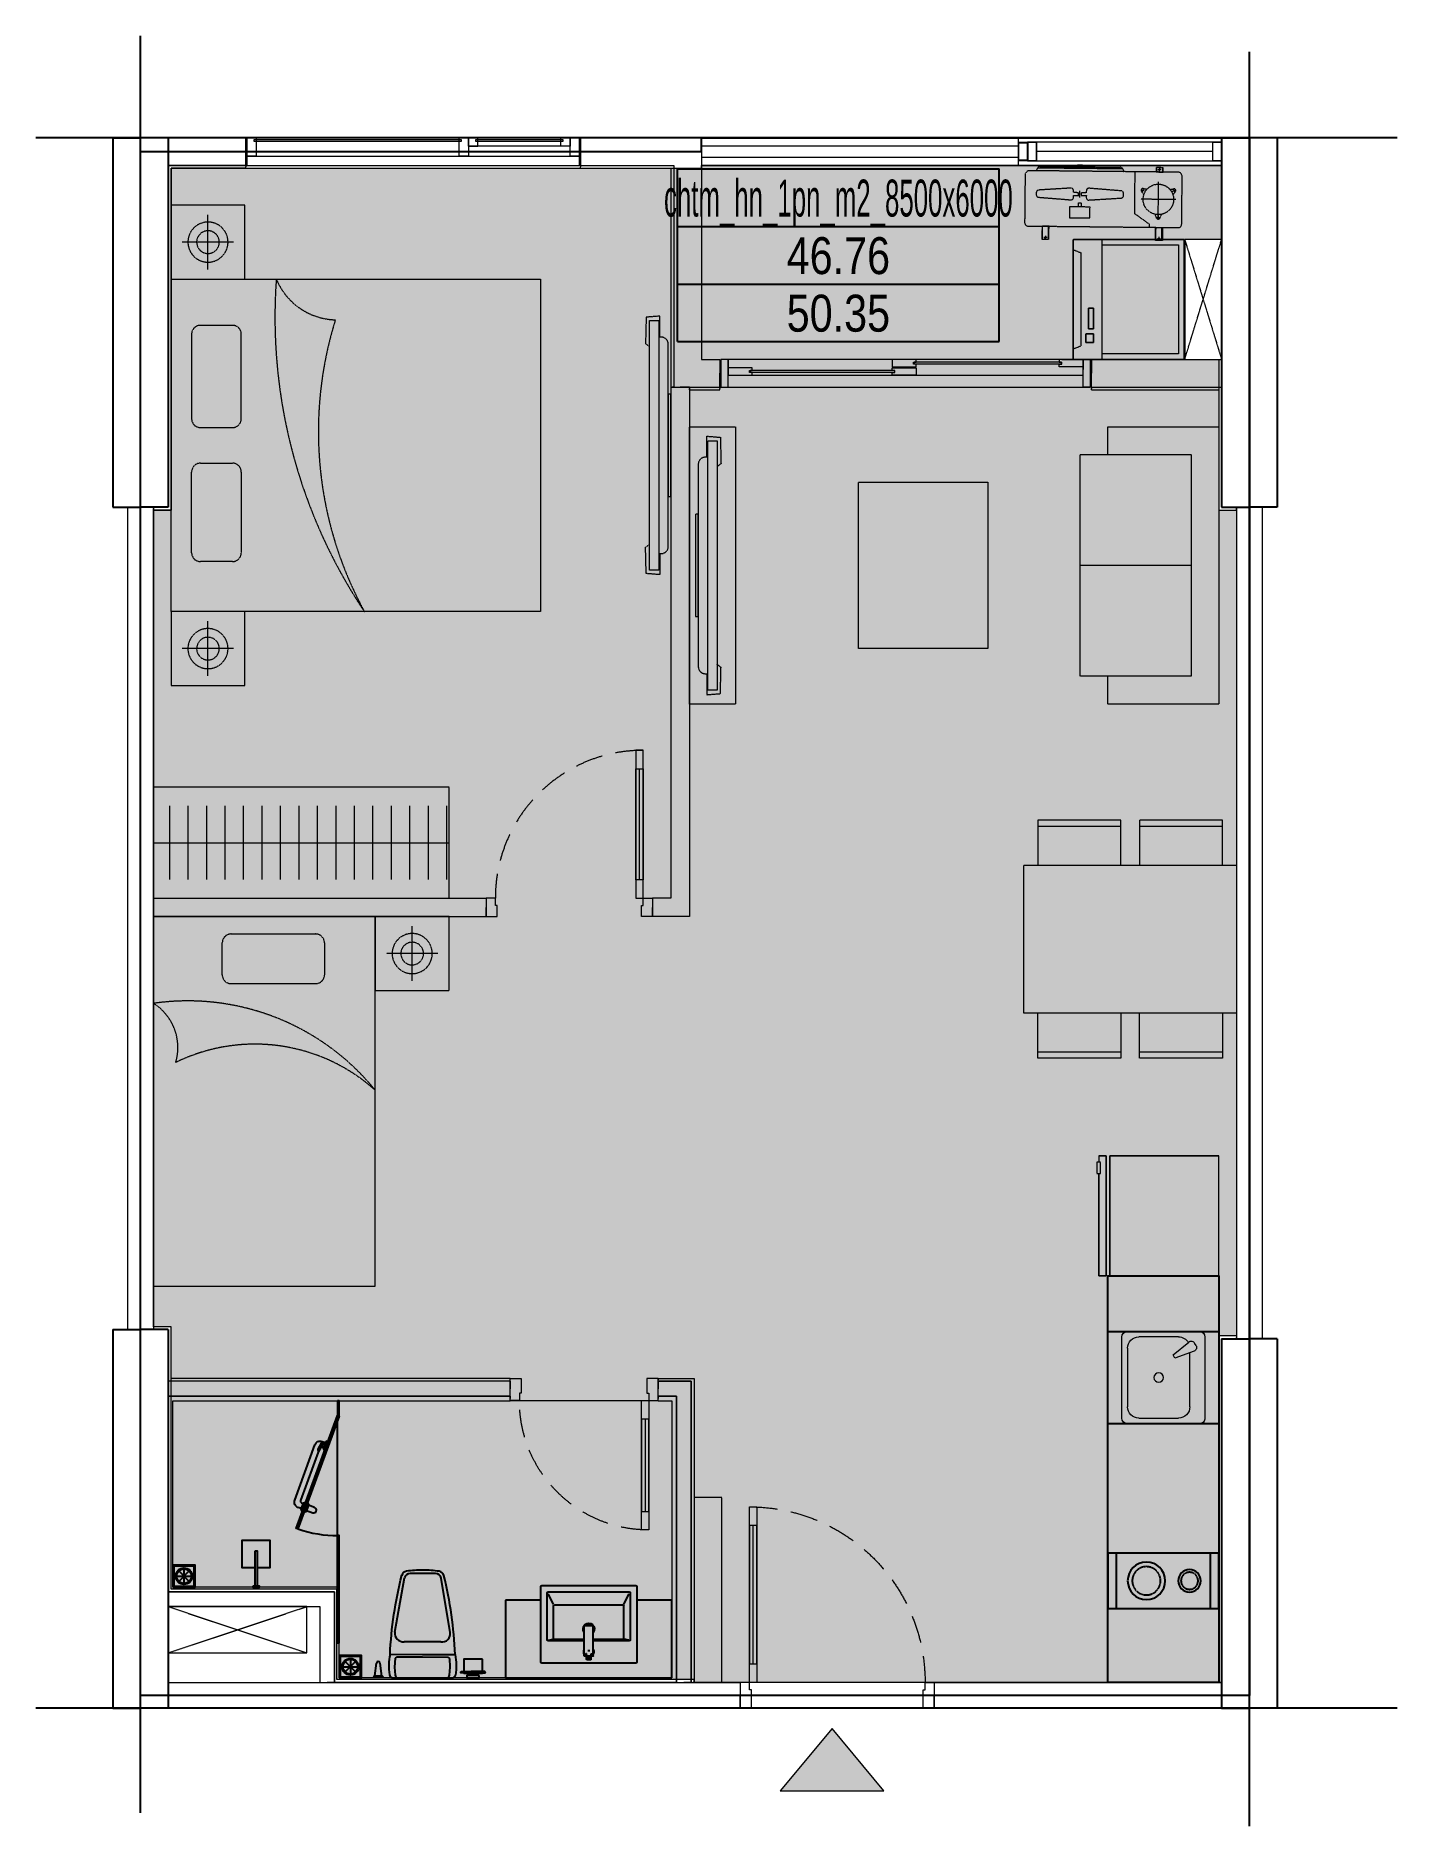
# Model space of a CAD drawing. Header units: millimetres. Extents: x -523 to 6843, y -807 to 8883.
import ezdxf
from ezdxf.enums import TextEntityAlignment as Align

# ---------------------------------------------------------------- set-up
doc = ezdxf.new("R2010")
doc.units = ezdxf.units.MM
for name, pattern in [('3PN B$0$HIDDENX2', [0.75, 0.5, -0.25]), ('CONTINOUS', [0]), ('HIDDEN', [9.525, 6.35, -3.175]), ('HIDDENX2', [0.75, 0.5, -0.25])]:
    doc.linetypes.add(name, pattern=pattern)
doc.layers.get('0').update_dxf_attribs({"color": 231})
doc.layers.get('DefPoints').update_dxf_attribs({"color": 191})
doc.layers.add('A-AREA-WALL-CENTER', color=210, linetype='Continuous', plot=False)
doc.layers.add('A-CONC', color=2, linetype='Continuous')
doc.layers.add('A-EQPM', color=127, linetype='Continuous')
for name, color, linetype, lineweight in [('A-Dien tich TT', 152, 'HIDDENX2', 5), ('A-DOOR', 142, 'Continuous', 9), ('A-FNSH', 253, 'Continuous', 9), ('A-FURN', 251, 'Continuous', 5), ('A-Hatch mau co cau', 7, 'Continuous', 9), ('A-HIDD', 45, 'HIDDEN', 9), ('A-RAIL', 153, 'Continuous', 9), ('A-WALL', 1, 'Continuous', 13), ('A-WALL-INT', 31, 'Continuous', 20), ('A-WALL-PRTN', 6, 'Continuous', 9)]:
    doc.layers.add(name, color=color, linetype=linetype, lineweight=lineweight)
doc.layers.add('DT 1PN', color=7, linetype='Continuous', lineweight=0, true_color=0xddd3c5)
doc.styles.add('VTK_Arial', font='arial.ttf', dxfattribs={"width": 0.8})

# ---------------------------------------------------------------- blocks, each defined once
blk = doc.blocks.new('DT-CAN')
at = {"layer": 'DefPoints'}
for p, q in [((-870.7, 0), (870.7, 0)), ((-870.7, -934.4), (-870.7, 0)), ((870.7, -934.4), (870.7, 0)), ((-870.7, -311.5), (870.7, -311.5)), ((-870.7, -622.9), (870.7, -622.9)), ((-870.7, -934.4), (870.7, -934.4))]:
    blk.add_line(p, q, dxfattribs=at)
at = {"layer": 'DefPoints', "color": 7, "style": 'VTK_Arial', "width": 0.5}
blk.add_attdef('LOAICAN', text='', height=200, dxfattribs=at).set_placement((0, -257.5), align=Align.CENTER)
at = {"layer": 'DefPoints', "color": 5, "style": 'VTK_Arial', "width": 0.8}
blk.add_attdef('DT-TT', text='', height=200, dxfattribs=at).set_placement((0, -569), align=Align.CENTER)
at = {"layer": 'DefPoints', "color": 6, "style": 'VTK_Arial', "width": 0.8}
blk.add_attdef('DT-TIM', text='', height=200, dxfattribs=at).set_placement((0, -880.4), align=Align.CENTER)
blk = doc.blocks.new('F-PN-GIUONG-2000X1800')
at = {"linetype": 'HIDDEN', "ltscale": 0.3}
for p, q in [((332.5, -250.5), (159.2, -250.5)), ((111.4, -298.4), (111.4, -755.8)), ((380.4, -755.8), (380.4, -298.4)), ((159.2, -803.7), (332.5, -803.7)), ((111.4, -1481), (111.4, -1044.2)), ((159.2, -996.3), (332.5, -996.3)), ((380.4, -1044.2), (380.4, -1481)), ((332.5, -1528.8), (159.2, -1528.8))]:
    blk.add_line(p, q, dxfattribs=at)
blk.add_lwpolyline([(2000, 0), (2000, -1800), (0, -1800), (0, 0), (2000, 0)], dxfattribs=at)
for centre, radius, start, end in [((3425.4, -206.5), 2863.1, 175.86471, 213.81984), ((898.8, 135.1), 355.7, 202.32224, 268.49672), ((159.2, -298.4), 47.8, 90, 180), ((332.5, -298.4), 47.8, 0, 90), ((2827.6, -825.1), 2030.2, 162.67464, 208.69937), ((159.2, -755.8), 47.8, 180, 270), ((332.5, -755.8), 47.8, 270, 0), ((159.2, -1044.2), 47.8, 90, 180), ((332.5, -1044.2), 47.8, 0, 90), ((159.2, -1481), 47.8, 180, 270), ((332.5, -1481), 47.8, 270, 0)]:
    blk.add_arc(centre, radius, start, end, dxfattribs=at)
blk = doc.blocks.new('F-PN-TUGIAY-01')
at = {"linetype": 'HIDDEN', "ltscale": 0.3}
blk.add_lwpolyline([(0, -1000), (150, -1000), (150, 0), (0, 0)], close=True, dxfattribs=at)
blk = doc.blocks.new('E-CHUNG-LOUVER')
blk.add_line((1100, 150), (0, 150))
at = {"linetype": 'HIDDEN', "ltscale": 0.3}
blk.add_line((50, 75), (1000, 75), dxfattribs=at)
for points in [[(0, 150), (1100, 150), (1100, 0), (0, 0)], [(1050, 125), (0, 125), (0, 25), (1050, 25)], [(48.5, 123.5), (1.5, 123.5), (1.5, 26.5), (48.5, 26.5)], [(1048.5, 123.5), (1001.5, 123.5), (1001.5, 26.5), (1048.5, 26.5)], [(1100, 25), (1050, 25), (1050, 125), (1100, 125)], [(1097, 28), (1053, 28), (1053, 122), (1097, 122)]]:
    blk.add_lwpolyline(points, close=True)
for points in [[(50, 125), (0, 125), (0, 25), (50, 25), (50, 125), (0, 125)], [(1050, 125), (1000, 125), (1000, 25), (1050, 25), (1050, 125), (1000, 125)]]:
    blk.add_lwpolyline(points)
blk = doc.blocks.new('*U37')
blk.add_line((1715, 150), (0, 150))
for points in [[(0, 150), (1715, 150), (1715, 0), (0, 0)], [(0, 105), (1715, 105), (1715, 45), (0, 45)]]:
    blk.add_lwpolyline(points, close=True)
blk = doc.blocks.new('*U24')
at = {"linetype": 'HIDDEN', "ltscale": 0.3}
for p, q in [((75, 644.4), (75, 400)), ((525, 644.4), (75, 644.4)), ((75, 608.9), (525, 608.9)), ((525, 400), (525, 644.4)), ((1075, 644.4), (625, 644.4)), ((625, 644.4), (625, 400)), ((625, 608.9), (1075, 608.9)), ((1075, 400), (1075, 644.4)), ((1150, 400), (0, 400)), ((0, 400), (0, -400)), ((1150, -400), (1150, 400)), ((0, -400), (1150, -400)), ((75, -644.4), (75, -400)), ((525, -400), (525, -644.4)), ((625, -644.4), (625, -400)), ((1075, -400), (1075, -644.4)), ((525, -608.9), (75, -608.9)), ((525, -644.4), (75, -644.4)), ((1075, -608.9), (625, -608.9)), ((1075, -644.4), (625, -644.4))]:
    blk.add_line(p, q, dxfattribs=at)
blk = doc.blocks.new('E-VS-VOISENTAM-01')
at = {"color": 0}
blk.add_lwpolyline([(-105.3, -7.6), (-105.3, -75.1), (-255.3, -75.1), (-255.3, 74.9), (-105.3, 74.9), (-105.3, 7.4)], dxfattribs=at)
for points in [[(-195.1, -7.6), (-6.3, -7.6), (-6.3, 7.4), (-195.1, 7.4)], [(-6.3, -17.9), (0, -17.9), (0, 17.9), (-6.3, 17.9)]]:
    blk.add_lwpolyline(points, close=True, dxfattribs=at)
blk = doc.blocks.new('E-VS-LAVABO-01')
at = {"extrusion": (0, 0, -1)}
for p, q in [((-260, 86), (-260, 494)), ((-254, 500), (254, 500)), ((260, 494), (260, 86)), ((-225, 206), (-225, 459)), ((-219, 465), (219, 465)), ((-190.4, 397.6), (-218.8, 454.4)), ((-190, 213.5), (-190, 389)), ((-184, 395), (184, 395)), ((190, 213.5), (190, 389)), ((190.4, 397.6), (218.8, 454.4)), ((225, 459), (225, 206)), ((-24, 200), (-219, 200)), ((-217.6, 203), (-192.4, 208.4)), ((-24, 207.5), (-184, 207.5)), ((-22, 283.7), (22, 283.7)), ((184, 207.5), (24, 207.5)), ((219, 200), (24, 200)), ((217.6, 203), (192.4, 208.4)), ((-25.4, 150), (-26.5, 150)), ((-24, 150), (-24, 151.6)), ((-15.5, 128.2), (-13.1, 128.2)), ((-12.5, 124.1), (-12.5, 128.5)), ((-12.5, 99.6), (-12.5, 113.7)), ((-10.5, 115.7), (-7.5, 115.7)), ((10.5, 97.6), (-10.5, 97.6)), ((7.5, 115.5), (-7.5, 115.5)), ((5, 145), (-5, 145)), ((7.5, 115.7), (10.5, 115.7)), ((12.5, 123.8), (13.1, 123.8)), ((12.5, 99.6), (12.5, 113.7)), ((13.1, 126), (14.9, 126)), ((14.9, 123.8), (15.5, 123.8)), ((26.5, 150), (25.4, 150)), ((254, 80), (-254, 80))]:
    blk.add_line(p, q, dxfattribs=at)
for p, q in [((-260, 420), (-450, 420)), ((-450, 420), (-450, 0)), ((450, 420), (260, 420)), ((450, 0), (450, 420)), ((-450, 0), (450, 0))]:
    blk.add_line(p, q)
at = {"extrusion": (0, 0, -1), "flags": 128}
for points in [[(24, 119), (24, 281.7), (24, 282.4)], [(-24, 119), (-24, 281.7), (-24, 282.4)], [(-22, 117), (-15.6, 117), (15.6, 117), (22, 117)], [(12, 115), (14.4, 116.3), (15.6, 117)], [(12.8, 128.8), (15.5, 128.8), (15.5, 128.2), (13.1, 128.2), (13.1, 124.4), (15.5, 124.4), (15.5, 123.8), (12.8, 123.8), (15.5, 123.8)], [(11, 114), (10.5, 114), (-10.5, 114), (-11, 114)], [(10.5, 108.1), (0, 108.1), (-10.5, 108.1)], [(-15.6, 117), (-14.4, 116.3), (-12, 115)]]:
    blk.add_lwpolyline(points, dxfattribs=at)
for points in [[(22, 284.4), (-22, 284.4)], [(-12.5, 128.8), (-12.5, 123.8), (-13.1, 123.8), (-13.1, 126), (-14.9, 126), (-14.9, 123.8), (-15.5, 123.8), (-15.5, 128.8), (-14.9, 128.8), (-14.9, 126.6), (-13.1, 126.6), (-13.1, 128.8)]]:
    blk.add_lwpolyline(points, close=True, dxfattribs=at)
at = {"extrusion": (0, 0, -1)}
for centre, radius, start, end in [((254, 494), 6, 0, 90), ((-254, 494), 6, 90, 180), ((219, 459), 6, 0, 90), ((184, 389), 6, 0, 90), ((-184, 389), 6, 90, 180), ((-219, 459), 6, 90, 180), ((0, 265), 31, 320.62686, 219.37314), ((219, 206), 6, 270, 0), ((184, 213.5), 6, 270, 0), ((22, 281.7), 1.99, 0.21514, 90.21353), ((-22, 281.7), 1.99, 89.78647, 179.78486), ((-184, 213.5), 6, 180, 270), ((-219, 206), 6, 180, 270), ((0, 139.7), 27.5, 330.77713, 28.28414), ((0, 139.7), 26.5, 334.91237, 24.22074), ((22, 119), 2, 270, 0), ((12.8, 128.5), 0.298, 89.78647, 179.78486), ((12.8, 124.1), 0.298, 180.21514, 270.21353), ((12.8, 124.1), 0.298, 180.21514, 270.21353), ((10.5, 113.7), 2, 0, 39.64467), ((11, 112.5), 1.5, 0, 90), ((11, 109.6), 1.5, 270, 0), ((10.5, 99.6), 2, 270, 0), ((10.5, 113.7), 2, 40.21561, 90), ((-10.5, 113.7), 2, 90, 139.5327), ((-10.5, 99.6), 2, 180, 270), ((-11, 112.5), 1.5, 90, 180), ((-11, 109.6), 1.5, 180, 270), ((-10.5, 113.7), 2, 140.36277, 180), ((-22, 119), 2, 180, 270), ((0, 139.7), 26.5, 154.68391, 205.08763), ((0, 139.7), 27.5, 151.64819, 209.22287), ((254, 86), 6, 270, 0), ((-254, 86), 6, 180, 270)]:
    blk.add_arc(centre, radius, start, end, dxfattribs=at)
for centre, major_axis, start_param, end_param in [((-22, 282.4), (2, 0), 1.570796, 3.141593), ((22, 282.4), (-2, 0), 3.141593, 4.712389)]:
    blk.add_ellipse(centre, major_axis=major_axis, ratio=0.984382, start_param=start_param, end_param=end_param)
for points, knots in [([(-24, 150.6), (-24, 150.8), (-24, 151.4), (-24, 152.7), (-24, 154.5), (-24, 156.5), (-24, 158.3), (-24, 159.4), (-24, 159.7)], [0, 0, 0, 0, 0.170042, 0.387138, 0.569985, 0.748798, 0.931358, 1, 1, 1, 1]), ([(-10.5, 108.1), (-10.6, 108.1), (-10.7, 108.1), (-10.8, 108.1), (-11, 108.1), (-11, 108.1), (-11, 108.1)], [0, 0, 0, 0, 0.250855, 0.500152, 0.749125, 1, 1, 1, 1]), ([(10.5, 108.1), (10.6, 108.1), (10.7, 108.1), (10.8, 108.1), (11, 108.1), (11, 108.1), (11, 108.1)], [0, 0, 0, 0, 0.250855, 0.500152, 0.749125, 1, 1, 1, 1]), ([(24, 150.6), (24, 150.8), (24, 151.4), (24, 152.7), (24, 154.5), (24, 156.5), (24, 158.3), (24, 159.4), (24, 159.7)], [0, 0, 0, 0, 0.170042, 0.387138, 0.569985, 0.748798, 0.931358, 1, 1, 1, 1])]:
    blk.add_open_spline(points, degree=3, knots=knots)
blk = doc.blocks.new('E-VS-BONCAU-01')
for p, q in [((-145.5, -13.9), (-139.8, 0.5)), ((-148.9, -57.3), (-145.5, -13.9)), ((-146.2, -104.4), (-148.9, -57.3)), ((145.4, -15), (148.5, -58.4)), ((148.5, -58.4), (145.4, -105.5)), ((213.1, -0.8), (265.4, -1)), ((221.8, -9.6), (256.7, -9.7)), ((230.2, -79.4), (221.8, -9.6)), ((256.7, -9.7), (247.7, -79.5)), ((-0.5, -126.3), (-176.3, -125.6)), ((-136.7, -112.2), (-146.2, -104.4)), ((-0.4, -113.3), (-136.7, -112.2)), ((-0.5, -126.3), (-0.5, -126.3)), ((175.4, -127), (-0.5, -126.3)), ((135.8, -113.2), (-0.4, -113.3)), ((145.4, -105.5), (135.8, -113.2)), ((-150.9, -245), (-101.2, -539.8)), ((-100, -194.5), (98.5, -195.2)), ((149, -246.1), (97.1, -540.5)), ((-71.2, -564.4), (-2.2, -564.6)), ((-2.2, -564.6), (66.9, -564.9))]:
    blk.add_line(p, q)
for points in [[(-307.4, -12.3), (-240.3, -12.3), (-240.3, 0.4), (-307.4, 0.4)], [(-324.6, -100.9), (-223.3, -100.9), (-223.3, -24.5), (-324.6, -24.5)], [(-281.4, -35.9), (-281.4, -12.3), (-266.2, -12.3), (-266.2, -35.9)]]:
    blk.add_lwpolyline(points, close=True)
for points in [[(160.1, -0.6), (0, 0), (-160.1, 0.6)], [(139.8, -0.5), (145.4, -15)]]:
    blk.add_lwpolyline(points)
for points in [[(-337.2, -33.4), (-281.4, -33.4), (-281.4, -26.6), (-337.2, -26.6, 1)], [(-210.5, -33.4), (-266.2, -33.4), (-266.2, -26.6), (-210.5, -26.6, -1)]]:
    blk.add_lwpolyline(points, format="xyb", close=True)
for centre, radius, start, end in [((225.4, 2.7), 12.8, 195.93034, 253.62994), ((238.9, -79.4), 8.72, 179.78014, 359.78014), ((253.1, 2.6), 12.8, 285.93034, 343.62994)]:
    blk.add_arc(centre, radius, start, end)
for centre, major_axis, ratio, start_param, end_param in [((-160.1, -17.6), (-12.9, -12.8), 1, 3.926991, 5.363819), ((-160.1, -17.6), (-12.9, -12.8), 1, 3.926991, 5.363819), ((-160.1, -17.6), (-12.9, -12.8), 1, 3.926991, 5.363819), ((160, -18.8), (-12.9, -12.8), 1, 2.490163, 3.926991), ((160, -18.8), (-12.9, -12.8), 1, 2.490163, 3.926991), ((-309.7, -59.9), (-491.9, 11.9), 0.754969, 2.992228, 3.290957), ((1638.9, -88), (-275.8, 1956.4), 0.917923, 1.461172, 1.68042), ((-105.7, -239.6), (-32.1, 32.3), 1, 5.374496, 7.190108), ((103.9, -240.4), (-32.3, -32.1), 1, 2.23467, 4.050282), ((-85.9, -545.6), (-22.1, -22), 1, -0.518895, 0.614897), ((-85.9, -545.6), (-22.1, -22), 1, -0.518895, 0.614897), ((-71, -533.5), (-21.8, 21.9), 1, 0.993435, 2.351364), ((-9.9, -27.7), (-393.7, -390.7), 1, 0.641923, 0.802984), ((-9.9, -27.7), (-393.7, -390.7), 1, 0.641923, 0.802984), ((9.6, -27.8), (-390.7, 393.7), 1, 2.338609, 2.49967), ((9.6, -27.8), (-390.7, 393.7), 1, 2.338609, 2.49967), ((66.9, -534), (-21.8, 21.9), 1, 2.361025, 3.718954), ((81.7, -546.2), (-22.1, -22), 1, 0.955899, 2.089692), ((81.7, -546.2), (-22.1, -22), 1, 0.955899, 2.089692)]:
    blk.add_ellipse(centre, major_axis=major_axis, ratio=ratio, start_param=start_param, end_param=end_param)
at = {"extrusion": (0, 0, -1)}
for centre, major_axis, ratio, start_param, end_param in [((309.2, -62.3), (492, 8.1), 0.754969, 2.992228, 3.290957), ((-1639.5, -75.4), (-290.8, -1954.2), 0.917923, 4.602765, 4.822013)]:
    blk.add_ellipse(centre, major_axis=major_axis, ratio=ratio, start_param=start_param, end_param=end_param, dxfattribs=at)
blk = doc.blocks.new('E-CHUNG-GATHOATSAN-01')
at = {"ltscale": 2}
for p, q in [((60, 20), (60, 100)), ((100, 60), (20, 60)), ((88.3, 88.3), (31.7, 31.7)), ((88.3, 31.7), (31.7, 88.3))]:
    blk.add_line(p, q, dxfattribs=at)
for points in [[(120, 120), (0, 120), (0, 0), (120, 0)], [(115, 115), (5, 115), (5, 5), (115, 5)]]:
    blk.add_lwpolyline(points, close=True, dxfattribs=at)
for radius in [45, 40]:
    blk.add_circle((60, 60), radius, dxfattribs=at)
blk = doc.blocks.new('*U41')
blk.add_line((-100, -70), (-850, -70))
for points in [[(140, 0), (140, -60), (40, -60), (40, -50), (0, -50), (0, 0)], [(0, -50), (-950, -50), (-950, -90), (0, -90)], [(-100, -50), (-100, -90), (-850, -90), (-850, -50)], [(140, -1050), (140, -990), (40, -990), (40, -1000), (0, -1000), (0, -1050)]]:
    blk.add_lwpolyline(points, close=True)
at = {"linetype": '3PN B$0$HIDDENX2', "ltscale": 300}
blk.add_arc((0, -50), 950, 180, 270, dxfattribs=at)
blk = doc.blocks.new('*U38')
blk.add_line((-100, -70), (-600, -70))
for points in [[(120, 0), (120, -60), (40, -60), (40, -50), (0, -50), (0, 0)], [(0, -50), (-700, -50), (-700, -90), (0, -90)], [(-100, -50), (-100, -90), (-600, -90), (-600, -50)], [(120, -800), (120, -740), (40, -740), (40, -750), (0, -750), (0, -800)]]:
    blk.add_lwpolyline(points, close=True)
at = {"linetype": '3PN B$0$HIDDENX2', "ltscale": 300}
blk.add_arc((0, -50), 700, 180, 270, dxfattribs=at)
blk = doc.blocks.new('*U35')
blk.add_line((-100, -70), (-700, -70))
for points in [[(100, 0), (100, -60), (40, -60), (40, -50), (0, -50), (0, 0)], [(0, -50), (-800, -50), (-800, -90), (0, -90)], [(-100, -50), (-100, -90), (-700, -90), (-700, -50)], [(100, -900), (100, -840), (40, -840), (40, -850), (0, -850), (0, -900)]]:
    blk.add_lwpolyline(points, close=True)
at = {"linetype": '3PN B$0$HIDDENX2', "ltscale": 300}
blk.add_arc((0, -50), 800, 180, 270, dxfattribs=at)
blk = doc.blocks.new('F-PK-TV-01')
at = {"linetype": 'HIDDEN', "ltscale": 0.3}
for points in [[(0, -113.8), (0, 0), (-73.9, -5.9), (-77.3, -148.1), (-56.2, -164.8)], [(0, -1285.4), (0, -1399.2), (-73.9, -1393.3), (-77.3, -1251.1), (-56.2, -1234.4)]]:
    blk.add_lwpolyline(points, dxfattribs=at)
for points in [[(-6.2, -1374.6), (-56.2, -1374.6), (-56.2, -24.6), (-6.2, -24.6)], [(60, -422.7), (45.8, -422.7), (45.8, -976.5), (60, -976.5)]]:
    blk.add_lwpolyline(points, close=True, dxfattribs=at)
blk.add_lwpolyline([(-6.2, -1285.4), (7.4, -1285.4, 0.414214), (45.8, -1247), (45.8, -152.2, 0.414214), (7.4, -113.8), (-6.2, -113.8)], format="xyb", close=True, dxfattribs=at)
blk = doc.blocks.new('*U36')
at = {"linetype": 'HIDDEN', "ltscale": 0.3}
for p, q in [((650, 0), (0, 0)), ((0, 0), (0, -600)), ((0, 0), (0, -444.2)), ((0, 0), (650, 0)), ((650, -600), (650, 0)), ((650, 0), (650, -444.2)), ((30, -30), (620, -30)), ((30, -444.2), (30, -30)), ((620, -30), (620, -444.2)), ((0, -600), (0, -444.2)), ((650, -444.2), (0, -444.2)), ((620, -444.2), (30, -444.2)), ((650, -600), (650, -444.2)), ((56.2, -600), (72.3, -559.6)), ((72.3, -559.6), (577.7, -559.6)), ((373.1, -490.4), (373.1, -518.1)), ((483.8, -490.4), (373.1, -490.4)), ((373.1, -518.1), (483.8, -518.1)), ((483.8, -518.1), (483.8, -490.4)), ((511.5, -490.4), (511.5, -531.9)), ((557.7, -490.4), (511.5, -490.4)), ((511.5, -531.9), (557.7, -531.9)), ((557.7, -531.9), (557.7, -490.4)), ((577.7, -559.6), (593.8, -600)), ((0, -600), (650, -600)), ((0, -600), (650, -600))]:
    blk.add_line(p, q, dxfattribs=at)
for points in [[(650, -600), (0, -600), (0, 0), (650, 0)], [(650, -600), (0, -600), (0, -444.2), (0, 0), (650, 0), (650, -444.2)], [(30, -444.2), (30, -30), (620, -30), (620, -444.2)], [(483.8, -518.1), (373.1, -518.1), (373.1, -490.4), (483.8, -490.4)], [(557.7, -531.9), (511.5, -531.9), (511.5, -490.4), (557.7, -490.4)]]:
    blk.add_lwpolyline(points, close=True, dxfattribs=at)
blk = doc.blocks.new('E-CHUNG-CUCNONG-DH')
at = {"linetype": 'HIDDEN', "ltscale": 0.3}
for p, q in [((292.8, 313.7), (311.7, 313.7)), ((302.2, 304.3), (302.2, 323.2)), ((-127.5, 157.6), (-127.5, 194.3)), ((221.4, 195.2), (205, 204.7)), ((217.9, 208.1), (208.5, 191.8)), ((297.5, 56.8), (297.5, 245.7)), ((373.6, 195.2), (390, 204.7)), ((386.5, 191.8), (377.1, 208.1)), ((391.9, 151.3), (203.1, 151.3)), ((288.1, 53.9), (306.9, 53.9)), ((297.5, 63.4), (297.5, 44.5)), ((-302.2, -61.4), (-321.1, -61.4)), ((-311.7, -51.9), (-311.7, -70.8)), ((292.8, -61.4), (311.7, -61.4)), ((302.2, -51.9), (302.2, -70.8))]:
    blk.add_line(p, q, dxfattribs=at)
blk.add_lwpolyline([(-406.1, 0), (406.1, 0, 0.414214), (425, 18.9), (425, 275.9, 0.414214), (401.4, 299.6), (-401.4, 299.6, 0.414214), (-425, 275.9), (-425, 18.9, 0.414214)], format="xyb", close=True, dxfattribs=at)
for points in [[(-363.6, 299.6), (-357.7, 314.3, -0.306678), (-344.6, 323.2), (89.6, 323.2, -0.306678), (102.7, 314.3), (108.6, 299.6)], [(219, 177.2), (205.8, 194.1, -0.677033), (214.5, 209.3), (235.8, 206.2)], [(359.2, 206.2), (380.5, 209.3, -0.677033), (389.2, 194.1), (376, 177.2)], [(314.2, 70.4), (306.3, 50.4, -0.677033), (288.7, 50.4), (280.8, 70.4)]]:
    blk.add_lwpolyline(points, format="xyb", dxfattribs=at)
for points in [[(102.7, 314.3), (-357.7, 314.3)], [(250.3, 0), (250.3, 16.2), (170, 72.6), (170, 299.6)], [(286.2, 323.2), (286.2, 299.6)], [(318.3, 323.2), (318.3, 299.6)], [(-134.4, 106.2), (-134.4, 128.2), (-120.6, 128.2), (-120.6, 106.2)], [(-327.7, -70.8), (-327.7, 0)], [(-295.6, -70.8), (-295.6, 0)], [(286.2, -70.8), (286.2, 0)], [(318.3, -70.8), (318.3, 0)]]:
    blk.add_lwpolyline(points, dxfattribs=at)
for points in [[(283.3, 299.6), (321.1, 299.6), (321.1, 323.2), (283.3, 323.2)], [(-182.9, 47.4), (-72.1, 47.4), (-72.1, 106.2), (-182.9, 106.2)], [(283.3, 0), (321.1, 0), (321.1, -70.8), (283.3, -70.8)], [(-292.8, 0), (-330.6, 0), (-330.6, -70.8), (-292.8, -70.8)]]:
    blk.add_lwpolyline(points, close=True, dxfattribs=at)
for centre, radius in [((302.2, 313.7), 4.72), ((297.5, 151.3), 82.6), ((-311.7, -61.4), 4.72), ((302.2, -61.4), 4.72)]:
    blk.add_circle(centre, radius, dxfattribs=at)
blk.add_arc((-127.5, 257.1), 75.6, 61.04446, 118.95554, dxfattribs=at)
for points, weights, knots in [([(-162.1, 193.1), (-162.1, 188.2), (-162.1, 183.3), (-148.2, 183.3), (-134.3, 183.3), (-134.3, 175.9), (-134.3, 168.6), (-148.2, 168.6), (-162.1, 168.6), (-162.1, 163.7), (-162.1, 158.8), (-162.1, 152.4), (-166.6, 148), (-171, 143.6), (-177.1, 144.2), (-264, 150.3), (-350.9, 156.5), (-363.6, 157.6), (-363.6, 171.1), (-363.6, 175.9), (-363.6, 180.7), (-363.6, 194.3), (-350.9, 195.4), (-264, 201.6), (-177.1, 207.7), (-171, 208.2), (-166.6, 203.9), (-162.1, 199.5), (-162.1, 193.1)], [1, 1, 1, 1, 1, 1, 1, 1, 1, 1, 1, 0.916058650995, 1, 0.916058650995, 1, 1, 1, 0.734760240583, 1, 1, 1, 0.734760240583, 1, 1, 1, 0.916058650995, 1, 0.916058650995, 1], [0, 0, 0, 1, 1, 2, 2, 3, 3, 4, 4, 5, 5, 5.825313, 5.825313, 6.650626, 6.650626, 7.650626, 7.650626, 9.141593, 9.141593, 10.141593, 10.141593, 11.632559, 11.632559, 12.632559, 12.632559, 13.457872, 13.457872, 14.283185, 14.283185, 14.283185]), ([(95.9, 156.5), (9, 150.3), (-77.9, 144.2), (-84, 143.6), (-88.4, 148), (-92.9, 152.4), (-92.9, 158.8), (-92.9, 163.7), (-92.9, 168.6), (-106.8, 168.6), (-120.7, 168.6), (-120.7, 175.9), (-120.7, 183.3), (-106.8, 183.3), (-92.9, 183.3), (-92.9, 188.2), (-92.9, 193.1), (-92.9, 199.5), (-88.4, 203.9), (-84, 208.2), (-77.9, 207.7), (9, 201.6), (95.9, 195.4), (108.6, 194.3), (108.6, 180.7), (108.6, 175.9), (108.6, 171.1), (108.6, 157.6), (95.9, 156.5)], [1, 1, 1, 0.916058650995, 1, 0.916058650995, 1, 1, 1, 1, 1, 1, 1, 1, 1, 1, 1, 0.916058650995, 1, 0.916058650995, 1, 1, 1, 0.734760240583, 1, 1, 1, 0.734760240583, 1], [0, 0, 0, 1, 1, 1.825313, 1.825313, 2.650626, 2.650626, 3.650626, 3.650626, 4.650626, 4.650626, 5.650626, 5.650626, 6.650626, 6.650626, 7.650626, 7.650626, 8.475939, 8.475939, 9.301253, 9.301253, 10.301253, 10.301253, 11.792219, 11.792219, 12.792219, 12.792219, 14.283185, 14.283185, 14.283185])]:
    blk.add_rational_spline(points, weights, degree=2, knots=knots, dxfattribs=at)
blk = doc.blocks.new('*U11')
at = {"linetype": 'HIDDEN', "ltscale": 0.3}
for points in [[(1500, 0), (1500, -250), (0, -250), (0, 0)], [(473.1, -33.8), (473.1, -48), (1026.9, -48), (1026.9, -33.8)], [(1425, -100), (1425, -150), (75, -150), (75, -100)]]:
    blk.add_lwpolyline(points, close=True, dxfattribs=at)
for points in [[(164.2, -93.8), (50.4, -93.8), (56.3, -167.7), (198.5, -171.1), (215.2, -150)], [(1335.8, -93.8), (1449.6, -93.8), (1443.7, -167.7), (1301.5, -171.1), (1284.8, -150)]]:
    blk.add_lwpolyline(points, dxfattribs=at)
blk.add_lwpolyline([(1335.8, -100), (1335.8, -86.3, 0.414214), (1297.4, -48), (202.6, -48, 0.414214), (164.2, -86.3), (164.2, -100)], format="xyb", close=True, dxfattribs=at)
blk = doc.blocks.new('*U34')
at = {"linetype": 'HIDDEN', "ltscale": 0.3}
blk.add_line((1960, 85), (40, 85), dxfattribs=at)
for p, q in [((158.1, 15.5), (158.1, 24.5)), ((1060.6, 60.5), (1060.6, 69.5))]:
    blk.add_line(p, q)
blk.add_lwpolyline([(0, 0), (2000, 0), (2000, 150), (0, 150)], close=True)
for points in [[(40, 54.5), (40, 0), (0, 0), (0, 150), (40, 150), (40, 0), (40, 0), (40, 54.5)], [(1960, 54.5), (1960, 0), (2000, 0), (2000, 150), (1960, 150), (1960, 0), (1960, 0), (1960, 54.5)], [(155, 0), (40, 0), (40, 10), (40, 10), (40, 40), (155, 40), (162, 40), (170, 40), (170, 25), (155, 25), (155, 15)], [(155, 0), (162, 0), (170, 0), (170, 15), (155, 15)], [(158.1, 15.5), (954, 15.5), (954, 24.5), (158.1, 24.5)], [(1072.5, 45), (942.5, 45), (942.5, 45), (942.5, 45), (942.5, 85), (1057.5, 85), (1064.5, 85), (1072.5, 85), (1072.5, 70), (1057.5, 70), (1057.5, 60), (1072.5, 60), (1072.5, 45)], [(942.5, 0), (1072.5, 0), (1072.5, 0), (1072.5, 0), (1072.5, 40), (957.5, 40), (950.5, 40), (942.5, 40), (942.5, 25), (957.5, 25), (957.5, 15), (942.5, 15), (942.5, 0)], [(1060.6, 60.5), (1842, 60.5), (1842, 69.5), (1060.6, 69.5)], [(1960, 45), (1960, 45), (1960, 85), (1845.5, 85), (1838.5, 85), (1830.5, 85), (1830.5, 70), (1845.5, 70), (1845.5, 60)], [(1845.5, 60), (1830.5, 60), (1830.5, 45), (1960, 45), (1960, 45), (1960, 45), (1960, 45)]]:
    blk.add_lwpolyline(points)
blk = doc.blocks.new('*U39')
blk.add_line((0, -150), (1800, -150))
at = {"ltscale": 2000}
for points in [[(0, 0), (0, -150), (-5, -150), (-5, 0)], [(1805, 0), (1805, -150), (1800, -150), (1800, 0)]]:
    blk.add_lwpolyline(points, close=True, dxfattribs=at)
for points in [[(1800, 0), (0, 0), (0, -100), (1800, -100)], [(0, 0), (50, 0), (50, -100), (0, -100)], [(1150, 0), (1200, 0), (1200, -100), (1150, -100)], [(1200, 0), (1750, 0), (1750, -45), (1200, -45)], [(1250, 0), (1200, 0), (1200, -45), (1250, -45)], [(1700, 0), (1750, 0), (1750, -45), (1700, -45)], [(1750, 0), (1800, 0), (1800, -100), (1750, -100)], [(40, -10), (1160, -10), (1160, -20), (40, -20)], [(1240, -10), (1710, -10), (1710, -20), (1240, -20)]]:
    blk.add_lwpolyline(points, close=True)
blk = doc.blocks.new('*U40')
at = {"linetype": 'HIDDEN', "ltscale": 0.3}
for p, q in [((86.1, 499.5), (86.1, 101.1)), ((186.1, 499.5), (186.1, 101.1)), ((286.1, 499.5), (286.1, 101.1)), ((386.1, 499.5), (386.1, 101.1)), ((486.1, 499.5), (486.1, 101.1)), ((586.1, 499.5), (586.1, 101.1)), ((686.1, 499.5), (686.1, 101.1)), ((786.1, 499.5), (786.1, 101.1)), ((886.1, 499.5), (886.1, 101.1)), ((986.1, 499.5), (986.1, 101.1)), ((1086.1, 499.5), (1086.1, 101.1)), ((1186.1, 499.5), (1186.1, 101.1)), ((1286.1, 499.5), (1286.1, 101.1)), ((1386.1, 499.5), (1386.1, 101.1)), ((1486.1, 499.5), (1486.1, 101.1)), ((1586.1, 499.5), (1586.1, 101.1)), ((0, 300), (1600, 300))]:
    blk.add_line(p, q, dxfattribs=at)
blk.add_lwpolyline([(0, 0), (1600, 0), (1600, 600), (0, 600)], close=True, dxfattribs=at)
blk = doc.blocks.new('F-PN-GIUONG-2000X1200')
at = {"linetype": 'HIDDEN', "ltscale": 0.3}
for p, q in [((141.8, -274.7), (315, -274.7)), ((93.9, -779.9), (93.9, -322.5)), ((362.9, -322.5), (362.9, -779.9)), ((315, -827.8), (141.8, -827.8))]:
    blk.add_line(p, q, dxfattribs=at)
blk.add_lwpolyline([(0, 0), (0, -1200), (2000, -1200), (2000, 0)], close=True, dxfattribs=at)
for centre, radius, start, end in [((1762.2, -1014.2), 1306, 129.05616, 188.18057), ((1666.4, -651.3), 976.1, 138.14511, 206.02065), ((141.8, -322.5), 47.8, 90, 180), ((315, -322.5), 47.8, 0, 90), ((141.8, -779.9), 47.8, 180, 270), ((315, -779.9), 47.8, 270, 0), ((708.4, -1349.5), 281.8, 73.3332, 147.96181)]:
    blk.add_arc(centre, radius, start, end, dxfattribs=at)
blk = doc.blocks.new('F-PN-DONGIUONG-01')
at = {"linetype": 'HIDDEN', "ltscale": 0.3}
for p, q in [((-200, -348.1), (-200, -51.9)), ((-338.8, -200), (-61.2, -200))]:
    blk.add_line(p, q, dxfattribs=at)
blk.add_lwpolyline([(0, -400), (-400, -400), (-400, 0), (0, 0)], close=True, dxfattribs=at)
for radius in [108.5, 61.3]:
    blk.add_circle((-200, -200), radius, dxfattribs=at)
blk = doc.blocks.new('F-PK-BANSOAN-01')
at = {"linetype": 'HIDDEN', "ltscale": 0.3}
blk.add_lwpolyline([(-700, -900), (-700, 0), (0, 0), (0, -900)], close=True, dxfattribs=at)
blk = doc.blocks.new('*U10')
at = {"linetype": 'HIDDEN', "ltscale": 0.3}
for p, q in [((-750, -150), (-750, -1350)), ((-150, -150), (-750, -150)), ((-150, -1350), (-150, -150)), ((-150, -750), (-750, -750)), ((-750, -1350), (-150, -1350))]:
    blk.add_line(p, q, dxfattribs=at)
blk.add_lwpolyline([(-600, -1350), (-600, -1500), (0, -1500), (0, 0), (-600, 0), (-600, -150)], dxfattribs=at)
blk = doc.blocks.new('*U33')
for p, q in [((0, -1309.5), (0.1, -80)), ((0, -1309.5), (0.1, -100)), ((-103.5, -271.2), (-78.5, -227.9)), ((-72.2, -266.6), (-55.1, -219.6)), ((-174.8, -548.5), (-191.9, -595.4)), ((-157.9, -554.6), (-175, -601.6))]:
    blk.add_line(p, q)
for points in [[(0, 0), (0, -80), (10, -80), (10, 0), (0, 0)], [(-100, -273.2), (-75, -229.9), (-78.5, -227.9), (-86.7, -230.1), (-105.7, -263), (-103.5, -271.2), (-100, -273.2)], [(-68.4, -267.9), (-51.3, -221), (-55.1, -219.6), (-62.8, -223.2), (-75.8, -258.9), (-72.2, -266.6), (-68.4, -267.9)], [(-171.1, -549.8), (-188.2, -596.8), (-191.9, -595.4), (-195.5, -587.8), (-182.5, -552), (-174.8, -548.5), (-171.1, -549.8)], [(-161.7, -553.3), (-178.8, -600.2), (-175, -601.6), (-167.3, -598), (-154.3, -562.3), (-157.9, -554.6), (-161.7, -553.3)], [(0, -730), (0, -1309.5), (10, -1309.5), (10, -730), (0, -730)]]:
    blk.add_lwpolyline(points)
blk.add_lwpolyline([(0, -80), (9.4, -83.4), (-213, -694.1), (-222.4, -690.8)], close=True)
for points in [[(-194.2, -584), (-213, -577.2, -0.414214), (-230.9, -538.7), (-121.4, -238, -0.414214), (-82.9, -220.1), (-64.1, -226.9), (-74.4, -255.1), (-83.8, -251.7, 0.414214), (-96.6, -257.7), (-199.3, -539.6, 0.414214), (-193.3, -552.4), (-183.9, -555.8), (-194.2, -584)], [(-166, -594.3), (-133.1, -606.2, 1), (-122.8, -578), (-155.7, -566.1), (-166, -594.3)]]:
    blk.add_lwpolyline(points, format="xyb")
at = {"ltscale": 5}
blk.add_arc((0, -80), 650, 250.87168, 270.3104, dxfattribs=at)
blk = doc.blocks.new('A$C99de5d64')
at = {"layer": 'A-Hatch mau co cau', "true_color": 0xb30000}
h = blk.add_hatch(color=12, dxfattribs=at)
h.dxf.hatch_style = 1
h.paths.add_polyline_path([(-174.8, 210), (0, 0), (175.2, 210)])
at = {"layer": 'A-Hatch mau co cau', "color": 12, "true_color": 0xb30000}
blk.add_lwpolyline([(-174.8, 210), (0, 0), (175.2, 210)], close=True, dxfattribs=at)
blk = doc.blocks.new('*U64')
at = {"ltscale": 0.3}
blk.add_lwpolyline([(45, -300), (45, 0), (555, 0), (555, -300)], close=True, dxfattribs=at)
for centre, radius in [((208, -149.9), 101.6), ((441.3, -149.9), 61.2)]:
    blk.add_circle(centre, radius, dxfattribs=at)
at = {"linetype": 'HIDDEN', "ltscale": 0.3}
for centre, radius in [((208, -149.9), 76.6), ((441.3, -149.9), 46.2)]:
    blk.add_circle(centre, radius, dxfattribs=at)
at = {"layer": 'DefPoints', "color": 250, "ltscale": 0.3}
blk.add_lwpolyline([(0, -300), (0, 0), (600, 0), (600, -300)], close=True, dxfattribs=at)
blk = doc.blocks.new('E-CHUNG-TULANH-01')
at = {"linetype": 'HIDDEN', "ltscale": 0.3}
for p, q in [((300, 650), (0, 650)), ((0, 650), (0, 610)), ((0, 650), (555, 650)), ((0, 610), (0, 650)), ((0, 610), (650, 610)), ((650, 610), (0, 610)), ((0, 590), (0, 0)), ((650, 590), (0, 590)), ((0, 590), (650, 590)), ((0, 0), (0, 590)), ((310, 650), (300, 650)), ((555, 650), (310, 650)), ((615, 660), (555, 660)), ((555, 660), (555, 650)), ((555, 660), (555, 640)), ((615, 660), (555, 660)), ((555, 640), (615, 640)), ((615, 650), (615, 660)), ((615, 640), (615, 660)), ((650, 650), (615, 650)), ((650, 610), (650, 650)), ((650, 650), (650, 610)), ((650, 0), (650, 590)), ((650, 590), (650, 0))]:
    blk.add_line(p, q, dxfattribs=at)
blk.add_lwpolyline([(0, 0), (650, 0), (650, 590), (0, 590)], close=True, dxfattribs=at)
blk = doc.blocks.new('*U63')
at = {"ltscale": 0.3}
blk.add_lwpolyline([(600, 2200), (0, 2200), (0, 0), (600, 0)], close=True, dxfattribs=at)
blk = doc.blocks.new('*U65')
at = {"lineweight": 5, "ltscale": 0.3}
for p, q in [((494.3, 0), (105.7, 0)), ((75, -30.7), (75, -469.3)), ((123.4, -77.5), (131.6, -63.2)), ((247.8, -128), (162.3, -57.7)), ((218.2, -30), (433, -30)), ((494.3, -91.4), (494.3, -408)), ((525, -469.3), (525, -30.7)), ((133.9, -106.9), (237.5, -145.7)), ((156.8, -408), (156.8, -115.5)), ((237.5, -145.7), (247.8, -128)), ((433, -469.3), (218.2, -469.3)), ((105.7, -500), (494.3, -500))]:
    blk.add_line(p, q, dxfattribs=at)
blk.add_circle((325.6, -250), 25.6, dxfattribs=at)
for centre, radius, start, end in [((105.7, -30.7), 30.7, 89.99998, 179.99998), ((141.1, -87.7), 20.5, 149.99998, 249.46231), ((149.3, -73.5), 20.5, 50.53766, 149.99998), ((218.2, -91.4), 61.4, 89.99998, 149.41477), ((433, -91.4), 61.4, 359.99998, 89.99998), ((494.3, -30.7), 30.7, 359.99998, 89.99998), ((105.7, -469.3), 30.7, 179.99998, 269.99998), ((218.2, -408), 61.4, 179.99998, 269.99998), ((433, -408), 61.4, 269.99998, 359.99998), ((494.3, -469.3), 30.7, 269.99998, 359.99998)]:
    blk.add_arc(centre, radius, start, end, dxfattribs=at)
at = {"layer": 'DefPoints', "color": 250, "linetype": 'HIDDEN', "ltscale": 0.3}
blk.add_lwpolyline([(0, 0), (0, -500), (600, -500), (600, 0)], close=True, dxfattribs=at)

msp = doc.modelspace()

# ---------------------------------------------------------------- hatches: boundary and pattern name
at = {"layer": 'DT 1PN'}
h = msp.add_hatch(color=256, dxfattribs=at)
h.dxf.hatch_style = 1
h.paths.add_polyline_path([(208.4, 8166.1), (3078.4, 8166.1), (3078.4, 8181.1), (4593.4, 8181.1), (4591.9, 8181.4), (5891.9, 8181.1), (5893.4, 7781.1), (5693.4, 7781.1), (5693.4, 7131.1), (5878.4, 7131.1), (5878.4, 6316.1), (5973.4, 6316.1), (5973.4, 1846.1), (5878.4, 1846.1), (5878.4, -28.9), (3038.8, -28.9), (3038.8, -13.9), (1105, -13.9), (1105, 476.1), (208.4, 476.1), (208.4, 1896.1), (113.4, 1896.1), (113.4, 6316.1), (208.4, 6316.1)])

# ---------------------------------------------------------------- linework, layer by layer
at = {"layer": 'A-AREA-WALL-CENTER'}
msp.add_lwpolyline([(43.4, 8256.1), (3078.4, 8256.1), (3078.4, 8331.1), (6043.4, 8331.1), (6043.4, -98.9), (43.4, -98.9)], close=True, dxfattribs=at)
at = {"layer": 'A-CONC', "ltscale": 0.3}
for p, q in [((-106.6, 8331.1), (43.4, 8331.1)), ((-106.6, 8331.1), (-106.6, 6331.1)), ((193.4, 8331.1), (43.4, 8331.1)), ((193.4, 8331.1), (193.4, 6331.1)), ((5893.4, 8331.1), (6043.4, 8331.1)), ((5893.4, 8331.1), (5893.4, 6331.1)), ((6193.4, 8331.1), (6043.4, 8331.1)), ((6193.4, 8331.1), (6193.4, 6331.1)), ((-106.6, 6331.1), (43.4, 6331.1)), ((193.4, 6331.1), (43.4, 6331.1)), ((5893.4, 6331.1), (6043.4, 6331.1)), ((6193.4, 6331.1), (6043.4, 6331.1)), ((-106.6, 1881.1), (43.4, 1881.1)), ((-106.6, 1881.1), (-106.6, -168.9)), ((193.4, 1881.1), (43.4, 1881.1)), ((193.4, 1881.1), (193.4, -168.9)), ((5893.4, 1831.1), (6043.4, 1831.1)), ((5893.4, 1831.1), (5893.4, -168.9)), ((6193.4, 1831.1), (6043.4, 1831.1)), ((6193.4, 1831.1), (6193.4, -168.9)), ((-106.6, -168.9), (43.4, -168.9)), ((193.4, -168.9), (43.4, -168.9)), ((5893.4, -168.9), (6043.4, -168.9)), ((6193.4, -168.9), (6043.4, -168.9))]:
    msp.add_line(p, q, dxfattribs=at)
at = {"layer": 'A-Dien tich TT', "linetype": 'CONTINOUS'}
msp.add_lwpolyline([(208.4, 8166.1), (3078.4, 8166.1), (3078.4, 8181.1), (4593.4, 8181.1), (4591.9, 8181.4), (5891.9, 8181.1), (5893.4, 7781.1), (5693.4, 7781.1), (5693.4, 7131.1), (5878.4, 7131.1), (5878.4, 7131.1), (5878.4, 7131.1), (5878.4, 6316.1), (5973.4, 6316.1), (5973.4, 1846.1), (5878.4, 1846.1), (5878.4, -28.9), (3038.8, -28.9), (3038.8, -13.9), (1105, -13.9), (1105, 476.1), (208.4, 476.1), (208.4, 1896.1), (113.4, 1896.1), (113.4, 6316.1), (208.4, 6316.1)], close=True, dxfattribs=at)
at = {"layer": 'A-FNSH', "ltscale": 0.3}
for p, q in [((613.4, 8181.1), (193.4, 8181.1)), ((193.4, 8181.1), (193.4, 6331.1)), ((613.4, 8166.1), (208.4, 8166.1)), ((208.4, 8166.1), (208.4, 6316.1)), ((613.4, 8181.1), (613.4, 8173.6)), ((613.4, 8166.1), (613.4, 8173.6)), ((2423.4, 8181.1), (2423.4, 8173.6)), ((2423.4, 8181.1), (2928.4, 8181.1)), ((2423.4, 8166.1), (2423.4, 8173.6)), ((2423.4, 8166.1), (2913.4, 8166.1)), ((2913.4, 8166.1), (2913.4, 6981.1)), ((2928.4, 8181.1), (2928.4, 6981.1)), ((2913.4, 6981.1), (2920.9, 6981.1)), ((2928.4, 6981.1), (2920.9, 6981.1)), ((3013.4, 6981.1), (3013.4, 6973.6)), ((3013.4, 6981.1), (3178.4, 6981.1)), ((3178.4, 6981.1), (3178.4, 6973.6)), ((5188.4, 6981.1), (5188.4, 6973.6)), ((5188.4, 6981.1), (5893.4, 6981.1)), ((5893.4, 6981.1), (5893.4, 6331.1)), ((3013.4, 6966.1), (3013.4, 6973.6)), ((3013.4, 6966.1), (3178.4, 6966.1)), ((3178.4, 6966.1), (3178.4, 6973.6)), ((5188.4, 6966.1), (5188.4, 6973.6)), ((5188.4, 6966.1), (5878.4, 6966.1)), ((5878.4, 6966.1), (5878.4, 6316.1)), ((193.4, 6331.1), (113.4, 6331.1)), ((113.4, 6331.1), (113.4, 6323.6)), ((113.4, 6316.1), (113.4, 6323.6)), ((208.4, 6316.1), (113.4, 6316.1)), ((5878.4, 6316.1), (5973.4, 6316.1)), ((5893.4, 6331.1), (5973.4, 6331.1)), ((5973.4, 6331.1), (5973.4, 6323.6)), ((5973.4, 6316.1), (5973.4, 6323.6)), ((208.4, 1896.1), (113.4, 1896.1)), ((193.4, 1881.1), (113.4, 1881.1)), ((193.4, 1600.6), (193.4, 1881.1)), ((208.4, 1615.6), (208.4, 1896.1)), ((5973.4, 1846.1), (5878.4, 1846.1)), ((5878.4, 1846.1), (5878.4, -28.9)), ((5973.4, 1846.1), (5973.4, 1838.6)), ((5973.4, 1831.1), (5893.4, 1831.1)), ((5893.4, 1831.1), (5893.4, -28.9)), ((5973.4, 1831.1), (5973.4, 1838.6)), ((2043.8, 1600.6), (193.4, 1600.6)), ((2043.8, 1615.6), (208.4, 1615.6)), ((2843.8, 1615.6), (2843.8, 1608.1)), ((2843.8, 1615.6), (3038.8, 1615.6)), ((2843.8, 1615.6), (2843.8, 1608.1)), ((2843.8, 1615.6), (3038.8, 1615.6)), ((2843.8, 1600.6), (2843.8, 1608.1)), ((2843.8, 1600.6), (2843.8, 1608.1)), ((2843.8, 1600.6), (3023.8, 1600.6)), ((2843.8, 1600.6), (3023.8, 1600.6)), ((3023.8, 1600.6), (3023.8, -28.9)), ((3023.8, 1600.6), (3023.8, -28.9)), ((3038.8, 1615.6), (3038.8, -28.9)), ((3038.8, 1615.6), (3038.8, -28.9)), ((193.4, 461.1), (193.4, 1520.6)), ((193.4, 1520.6), (2043.8, 1520.6)), ((218.4, 486.1), (218.4, 1495.6)), ((218.4, 1495.6), (2043.8, 1495.6)), ((2043.8, 1520.6), (2043.8, 1508.1)), ((2043.8, 1495.6), (2043.8, 1508.1)), ((2043.8, 1496.1), (2843.8, 1496.1)), ((2843.8, 1520.6), (2843.8, 1508.1)), ((2843.8, 1520.6), (2943.8, 1520.6)), ((2843.8, 1495.6), (2843.8, 1508.1)), ((2843.8, 1495.6), (2918.8, 1495.6)), ((2918.8, 1495.6), (2918.8, -3.9)), ((2943.8, 1520.6), (2943.8, -28.9)), ((1118.4, 486.1), (218.4, 486.1)), ((1118.4, -3.9), (1118.4, 486.1)), ((1093.4, 461.1), (193.4, 461.1)), ((1093.4, -28.9), (1093.4, 461.1)), ((2943.8, -28.9), (1093.4, -28.9)), ((2918.8, -3.9), (1118.4, -3.9)), ((3023.8, -28.9), (3031.3, -28.9)), ((3023.8, -28.9), (3031.3, -28.9)), ((3038.8, -28.9), (3031.3, -28.9)), ((3038.8, -28.9), (3031.3, -28.9)), ((5878.4, -28.9), (5885.9, -28.9)), ((5893.4, -28.9), (5885.9, -28.9))]:
    msp.add_line(p, q, dxfattribs=at)
at = {"layer": 'A-HIDD', "lineweight": 5, "ltscale": 0.3}
msp.add_line((193.4, 131.1), (943.4, 131.1), dxfattribs=at)
for points in [[(5693.4, 7131.1), (5893.4, 7131.1), (5893.4, 7781.1), (5693.4, 7781.1)], [(943.4, 131.1), (943.4, 381.1), (193.4, 381.1), (193.4, 131.1)]]:
    msp.add_lwpolyline(points, close=True, dxfattribs=at)
for points in [[(5693.4, 7781.1), (5893.4, 7131.1)], [(5693.4, 7131.1), (5893.4, 7781.1)], [(193.4, 381.1), (943.4, 131.1)], [(193.4, 131.1), (943.4, 381.1)]]:
    msp.add_lwpolyline(points, dxfattribs=at)
at = {"layer": 'A-WALL', "ltscale": 0.3}
for p, q in [((2043.8, 1600.6), (193.4, 1600.6)), ((193.4, 1600.6), (193.4, 1560.6)), ((193.4, 1520.6), (193.4, 1560.6)), ((2043.8, 1600.6), (2043.8, 1560.6)), ((2043.8, 1520.6), (2043.8, 1560.6)), ((3023.8, 1600.6), (2843.8, 1600.6)), ((2843.8, 1600.6), (2843.8, 1560.6)), ((2843.8, 1520.6), (2843.8, 1560.6)), ((3023.8, -28.9), (3023.8, 1600.6)), ((2043.8, 1520.6), (193.4, 1520.6)), ((2943.8, 1520.6), (2843.8, 1520.6)), ((2943.8, -28.9), (2943.8, 1520.6)), ((193.4, 461.1), (193.4, 421.1)), ((193.4, 461.1), (1093.4, 461.1)), ((193.4, 381.1), (193.4, 421.1)), ((1093.4, 461.1), (1093.4, -28.9)), ((193.4, 381.1), (1013.4, 381.1)), ((1013.4, 381.1), (1013.4, -28.9)), ((1013.4, -28.9), (1053.4, -28.9)), ((1093.4, -28.9), (1053.4, -28.9)), ((2943.8, -28.9), (2983.8, -28.9)), ((3023.8, -28.9), (2983.8, -28.9))]:
    msp.add_line(p, q, dxfattribs=at)
at = {"layer": 'A-WALL-INT'}
for p, q in [((2913.4, 6981.1), (2963.4, 6981.1)), ((2913.4, 6981.1), (2913.4, 4215.6)), ((3013.4, 6981.1), (2963.4, 6981.1)), ((3013.4, 6981.1), (3013.4, 4115.6)), ((-26.6, 6331.1), (43.4, 6331.1)), ((-26.6, 6331.1), (-26.6, 1881.1)), ((113.4, 6331.1), (43.4, 6331.1)), ((113.4, 6331.1), (113.4, 1881.1)), ((5973.4, 6331.1), (6043.4, 6331.1)), ((5973.4, 6331.1), (5973.4, 1831.1)), ((6113.4, 6331.1), (6043.4, 6331.1)), ((6113.4, 6331.1), (6113.4, 1831.1)), ((113.4, 4215.6), (113.4, 4165.6)), ((113.4, 4215.6), (1913.4, 4215.6)), ((1913.4, 4215.6), (1913.4, 4165.6)), ((2913.4, 4215.6), (2813.4, 4215.6)), ((2813.4, 4215.6), (2813.4, 4165.6)), ((113.4, 4115.6), (113.4, 4165.6)), ((113.4, 4115.6), (1913.4, 4115.6)), ((1913.4, 4115.6), (1913.4, 4165.6)), ((2813.4, 4115.6), (2813.4, 4165.6)), ((3013.4, 4115.6), (2813.4, 4115.6)), ((-26.6, 1881.1), (43.4, 1881.1)), ((113.4, 1881.1), (43.4, 1881.1)), ((5973.4, 1831.1), (6043.4, 1831.1)), ((6113.4, 1831.1), (6043.4, 1831.1)), ((193.4, -28.9), (193.4, -98.9)), ((193.4, -28.9), (3288.8, -28.9)), ((3288.8, -28.9), (3288.8, -98.9)), ((4338.8, -28.9), (4338.8, -98.9)), ((4338.8, -28.9), (5893.4, -28.9)), ((5893.4, -28.9), (5893.4, -98.9)), ((193.4, -168.9), (193.4, -98.9)), ((193.4, -168.9), (3288.8, -168.9)), ((3288.8, -168.9), (3288.8, -98.9)), ((4338.8, -168.9), (4338.8, -98.9)), ((4338.8, -168.9), (5893.4, -168.9)), ((5893.4, -168.9), (5893.4, -98.9))]:
    msp.add_line(p, q, dxfattribs=at)
at = {"layer": 'A-WALL-PRTN'}
for p, q in [((193.4, 8331.1), (193.4, 8256.1)), ((193.4, 8331.1), (613.4, 8331.1)), ((193.4, 8181.1), (193.4, 8256.1)), ((613.4, 8331.1), (613.4, 8256.1)), ((613.4, 8181.1), (613.4, 8256.1)), ((2423.4, 8331.1), (2423.4, 8256.1)), ((2423.4, 8331.1), (3078.4, 8331.1)), ((2423.4, 8181.1), (2423.4, 8256.1)), ((3078.4, 8331.1), (3078.4, 7131.1)), ((193.4, 8181.1), (613.4, 8181.1)), ((2423.4, 8181.1), (2928.4, 8181.1)), ((2928.4, 8181.1), (2928.4, 6981.1)), ((3078.4, 7131.1), (3178.4, 7131.1)), ((3178.4, 7131.1), (3178.4, 7056.1)), ((5188.4, 7131.1), (5188.4, 7056.1)), ((5188.4, 7131.1), (5893.4, 7131.1)), ((5893.4, 7131.1), (5893.4, 7056.1)), ((2928.4, 6981.1), (3178.4, 6981.1)), ((3178.4, 6981.1), (3178.4, 7056.1)), ((5188.4, 6981.1), (5188.4, 7056.1)), ((5188.4, 6981.1), (5893.4, 6981.1)), ((5893.4, 6981.1), (5893.4, 7056.1))]:
    msp.add_line(p, q, dxfattribs=at)
at = {"layer": 'DefPoints', "ltscale": 0.3}
for p, q in [((43.4, -735.5), (43.4, 8882.7)), ((6043.4, -807.1), (6043.4, 8796.1)), ((6843.4, 8331.1), (-523.2, 8331.1)), ((6843.4, -168.9), (-523.2, -168.9))]:
    msp.add_line(p, q, dxfattribs=at)

# ---------------------------------------------------------------- block references
at = {"xscale": 1.600000000000002, "yscale": 1.600000000000002, "zscale": 1.600000000000002, "rotation": 180}
msp.add_blockref('A$C99de5d64', (3785.3, -278.8), dxfattribs=at)
at = {"layer": 'A-DOOR', "linetype": 'HIDDEN'}
msp.add_blockref('*U39', (618.4, 8331.1), dxfattribs=at)
at = {"layer": 'A-DOOR', "rotation": 180}
msp.add_blockref('*U34', (5183.4, 7131.1), dxfattribs=at)
at = {"layer": 'A-DOOR', "ltscale": 0.3, "rotation": 269.9999999999545}
msp.add_blockref('*U35', (2813.4, 4215.6), dxfattribs=at)
at = {"layer": 'A-DOOR', "ltscale": 0.3, "xscale": -1}
for name, p, rotation in [('*U38', (2843.8, 1496.1), 270), ('*U41', (3288.8, -28.9), 90)]:
    msp.add_blockref(name, p, dxfattribs=dict(at, rotation=rotation))
at = {"layer": 'A-EQPM', "linetype": 'HIDDEN', "xscale": -1, "rotation": 180}
msp.add_blockref('*U63', (5278.4, 2171.1), dxfattribs=at)
at = {"layer": 'A-EQPM', "xscale": -1}
msp.add_blockref('*U65', (5878.4, 1871.1), dxfattribs=at)
at = {"layer": 'A-EQPM'}
msp.add_blockref('*U33', (1108.4, 1495.6), dxfattribs=at)
at = {"layer": 'A-EQPM', "linetype": 'HIDDEN'}
for name, p, rotation in [('E-VS-VOISENTAM-01', (668.8, 486.1), 270), ('E-CHUNG-GATHOATSAN-01', (338.4, 606.1), 180), ('E-VS-BONCAU-01', (1568.8, -3.9), 180), ('E-CHUNG-GATHOATSAN-01', (1238.8, 116.1), 180)]:
    msp.add_blockref(name, p, dxfattribs=dict(at, rotation=rotation))
at = {"layer": 'A-EQPM', "xscale": -1, "rotation": 180}
msp.add_blockref('*U64', (5278.4, 371.1), dxfattribs=at)
at = {"layer": 'A-EQPM', "linetype": 'HIDDEN'}
msp.add_blockref('E-VS-LAVABO-01', (2468.8, -3.9), dxfattribs=at)
at = {"layer": 'A-FURN', "linetype": 'HIDDEN'}
for name, p, rotation in [('E-CHUNG-CUCNONG-DH', (5252.2, 7849), 359.4222066834466), ('*U11', (3013.4, 5266.1), 90)]:
    msp.add_blockref(name, p, dxfattribs=dict(at, rotation=rotation))
at = {"layer": 'A-FURN', "linetype": 'HIDDEN', "xscale": -1}
for p in [(208.4, 7966.1), (208.4, 5766.1), (1313.4, 4115.6)]:
    msp.add_blockref('F-PN-DONGIUONG-01', p, dxfattribs=at)
at = {"layer": 'A-FURN'}
for name, p, xscale, yscale, zscale, rotation in [('*U36', (5690.9, 7781.1), 0.9999978343900435, 0.9999978343900435, 0.9999978343900435, 270), ('E-CHUNG-TULANH-01', (5878.4, 2171.1), 0.9999978343900534, 0.9999978343900534, 0.9999978343900534, 90.00000000000001)]:
    msp.add_blockref(name, p, dxfattribs=dict(at, xscale=xscale, yscale=yscale, zscale=zscale, rotation=rotation))
for name, p in [('F-PN-GIUONG-2000X1800', (208.4, 7566.1)), ('F-PK-TV-01', (2853.4, 7365.7)), ('F-PK-BANSOAN-01', (4628.4, 6466.1)), ('*U40', (113.4, 4215.6)), ('F-PN-TUGIAY-01', (3038.8, 971.1))]:
    msp.add_blockref(name, p, dxfattribs=at)
at = {"layer": 'A-FURN', "xscale": -1, "rotation": 180}
for name, p in [('*U10', (5878.4, 5266.1)), ('*U24', (4823.4, 3993.6))]:
    msp.add_blockref(name, p, dxfattribs=at)
at = {"layer": 'A-FURN', "rotation": 270}
msp.add_blockref('F-PN-GIUONG-2000X1200', (1313.4, 4115.6), dxfattribs=at)
at = {"layer": 'A-RAIL', "linetype": 'HIDDEN', "xscale": -1, "rotation": 180}
msp.add_blockref('*U37', (3078.4, 8331.1), dxfattribs=at)
at = {"layer": 'A-RAIL', "linetype": 'HIDDEN', "rotation": 180}
msp.add_blockref('E-CHUNG-LOUVER', (5893.4, 8331.4), dxfattribs=at)
at = {"layer": 'DefPoints'}
msp.add_blockref('DT-CAN', (3819.6, 8161.9), dxfattribs=at).add_auto_attribs({'DT-TIM': '50.35', 'DT-TT': '46.76', 'LOAICAN': 'chtm_hn_1pn_m2_8500x6000'})

doc.saveas('drawing.dxf')
